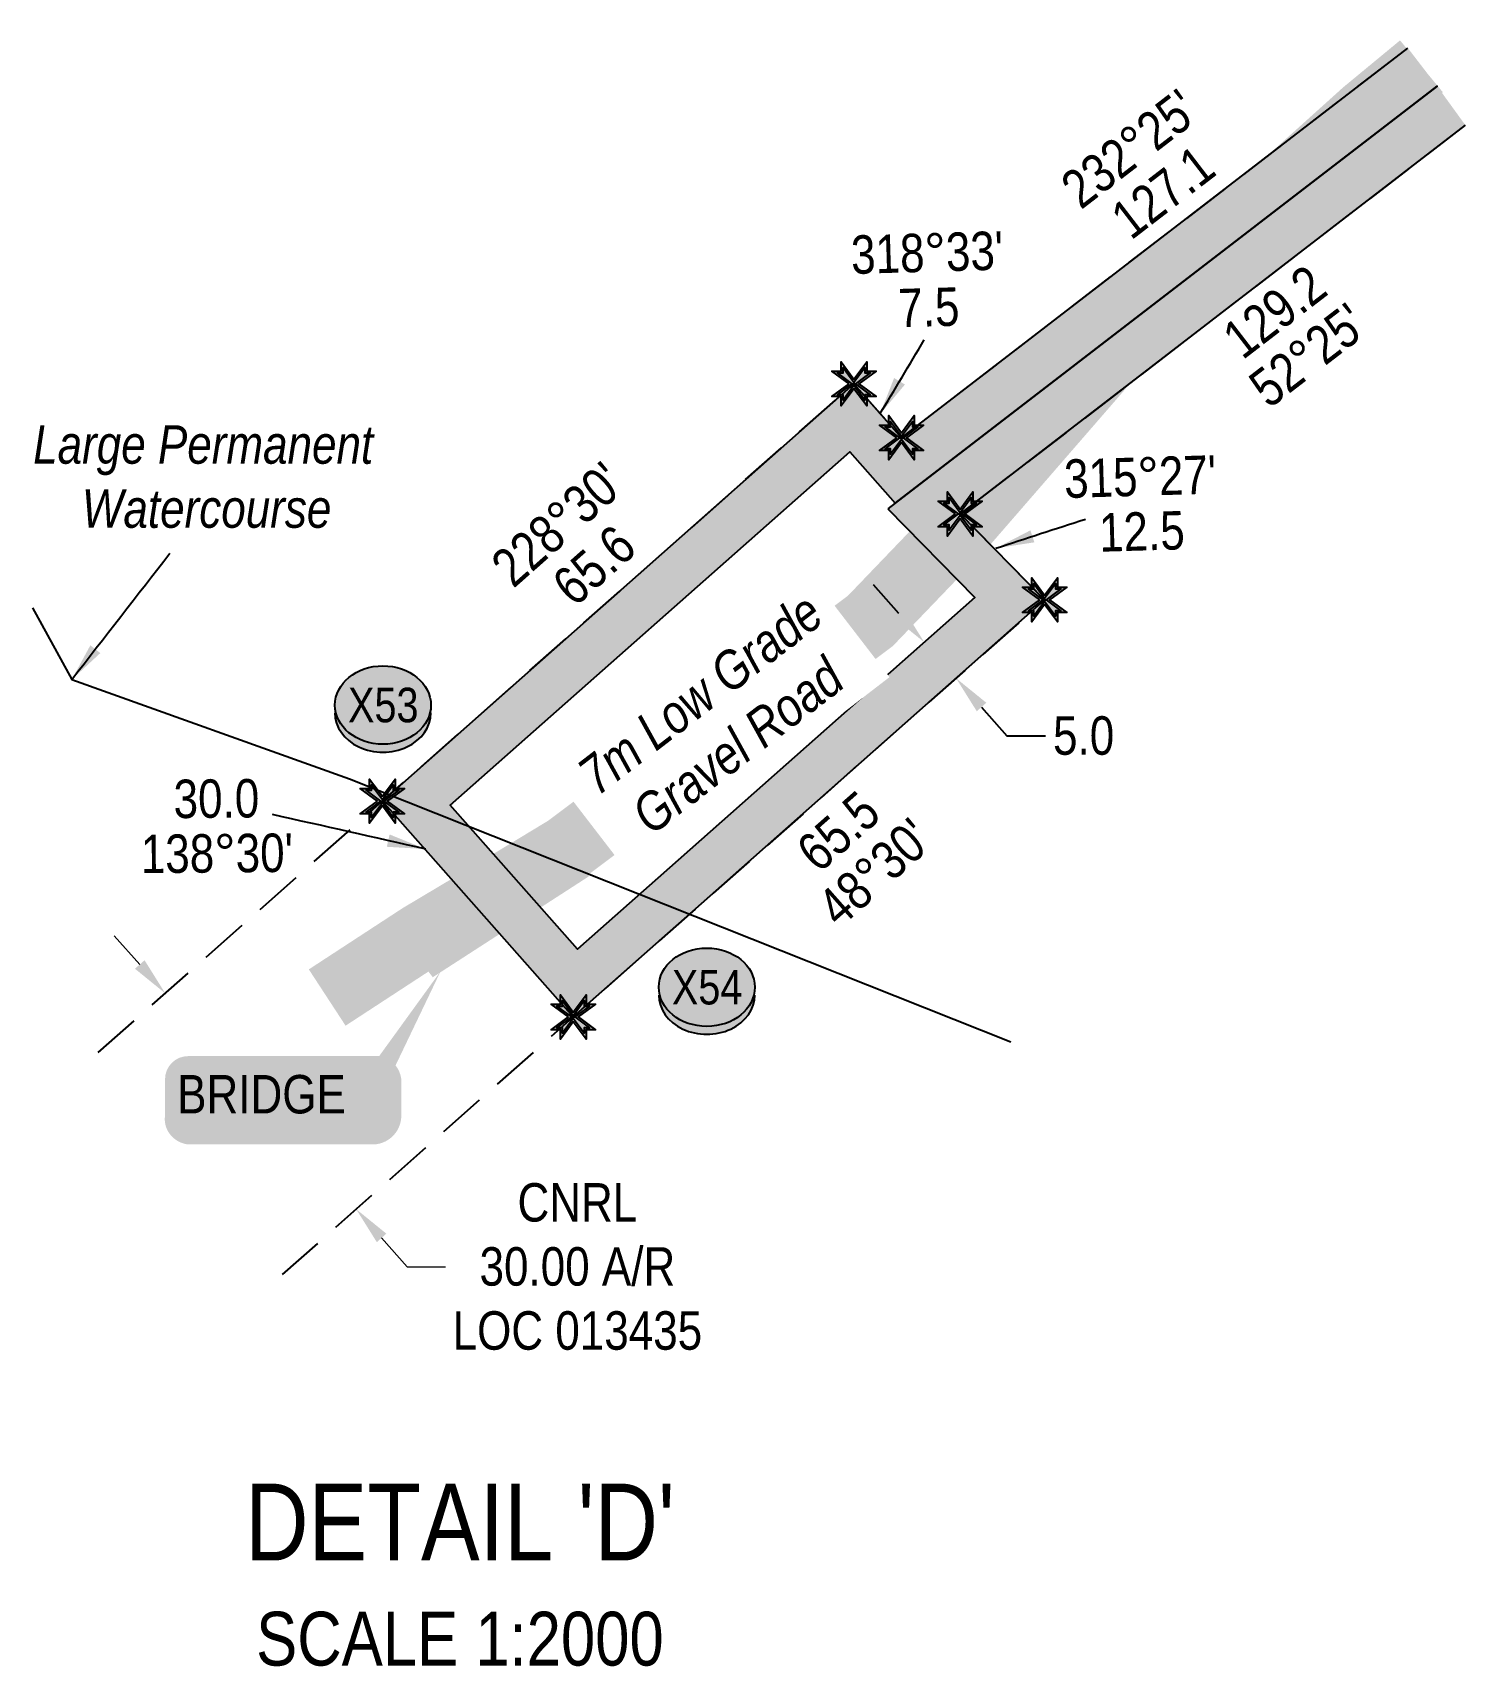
# Model space of a CAD drawing. Extents: x 350972 to 367082, y 6047220 to 6054831.
# Drawn here: x 350972.1 to 351345, y 6049264.8 to 6049689.9 of the extents above; entities that cross this region are included whole.
import ezdxf
from ezdxf.enums import TextEntityAlignment as Align

# ---------------------------------------------------------------- set-up
doc = ezdxf.new("R2010")
doc.units = 0
doc.header["$LTSCALE"] = 5
doc.header["$PDSIZE"] = 0.5
doc.linetypes.add('foc-ACCESSROAD', pattern=[3.75, 2.5, -1.25])
doc.layers.get('Defpoints').update_dxf_attribs({"color": 9})
for name, color, linetype, lineweight in [('AS-GENERAL', 48, 'Continuous', 18), ('C-AR-T', 13, 'Continuous', 9), ('T-TEXT', 48, 'Continuous', 18)]:
    doc.layers.add(name, color=color, linetype=linetype, lineweight=lineweight)
for name, color, linetype in [('AS-ROADS', 254, 'Continuous'), ('C-AR', 13, 'foc-ACCESSROAD'), ('DETAIL-T', 7, 'Continuous'), ('L-BD', 7, 'Continuous'), ('L-BD1', 253, 'Continuous'), ('L-MON', 1, 'Continuous'), ('P-CROSSINGS', 250, 'Continuous'), ('P-PROPOSED', 10, 'Continuous'), ('P-PROPOSED-H', 21, 'Continuous'), ('P-TXT', 4, 'Continuous'), ('T-WATER', 160, 'Continuous'), ('T-WATER-T', 170, 'Continuous')]:
    doc.layers.add(name, color=color, linetype=linetype)
doc.styles.add('80', font='ARIALN.TTF', dxfattribs={"height": 10})
doc.styles.add('80CG', font='ARIALN.TTF', dxfattribs={"height": 10})
doc.styles.add('80L', font='ARIALN.TTF', dxfattribs={"height": 10})
doc.styles.add('Crossing', font='ARIALN.TTF', dxfattribs={"height": 10})
doc.styles.add('foc-LtypeFont', font='ARIALN.TTF', dxfattribs={"height": 7.35})
doc.styles.get("Standard").update_dxf_attribs({"font": 'ARIALN.TTF'})
doc.linetypes.add('foc-TOPO-flowdirection-NOLINE', pattern='A,0,[">",foc-LtypeFont,S=0.3,R=0,X=0,Y=-0.945],-20,[">",foc-LtypeFont,S=0.3,R=0,X=0,Y=-0.945],0', length=20)
doc.dimstyles.new('Compass 5 000', dxfattribs={"dimscale": 5, "dimtxt": 9, "dimasz": 2, "dimexe": 0.2, "dimexo": 0.0625, "dimgap": 0.5, "dimtad": 0, "dimtih": 1, "dimtoh": 1, "dimzin": 0, "dimdsep": 46, "dimtxsty": '80CG', "dimcen": 0.1, "dimse1": 1, "dimse2": 1, "dimclrd": 256, "dimclrt": 256, "dimaunit": 1, "dimadec": 4, "dimazin": 0, "dimtfac": 0.06, "dimtofl": 0, "dimtmove": 0, "dimatfit": 1, "dimfxl": 0.2, "dimtolj": 1, "dimtzin": 0, "dimlwd": -1, "dimarcsym": 0})

msp = doc.modelspace()

# ---------------------------------------------------------------- texts
at = {"layer": 'DETAIL-T', "color": 3, "insert": (351083.269, 6049288.525), "char_height": 20.00105, "width": 229.65039, "attachment_point": 5, "style": '80CG'}
msp.add_mtext("DETAIL 'D'\\P{\\H0.7x;SCALE 1:2000}", dxfattribs=at)
at = {"layer": 'L-BD', "style": '80L'}
for s, p in [("228°30'", (351108.71, 6049561.975)), ('65.6', (351118.151, 6049551.304))]:
    msp.add_text(s, height=9.9986, rotation=41.4999, dxfattribs=at).set_placement(p, align=Align.MIDDLE)
at = {"layer": 'L-BD1'}
for s, rotation, p in [("232%%D25'", 37.5711, (351257.55, 6049659.687)), ('127.1', 37.5711, (351266.238, 6049648.394)), ("318%%D33'", 1.71195, (351204.872, 6049632.649)), ('129.2', 37.58006, (351295.297, 6049617.26)), ('7.5', 1.71195, (351205.298, 6049618.408)), ("52%%d25'", 37.58006, (351303.986, 6049605.969)), ("315%%D27'", 1.71195, (351260.331, 6049574.354)), ('12.5', 1.71195, (351260.757, 6049560.112)), ('30.0', 0.51058, (351019.883, 6049490.571)), ('65.5', 41.49978, (351181.737, 6049482.065)), ("48%%d30'", 41.49978, (351191.178, 6049471.394)), ("138%%d30'", 0.51058, (351020.01, 6049476.323))]:
    msp.add_text(s, height=9.9986, rotation=rotation, dxfattribs=at).set_placement(p, align=Align.MIDDLE_CENTER)
at = {"layer": 'T-WATER-T', "insert": (350955.322, 6049587.704), "char_height": 10.00052, "attachment_point": 1, "style": '80L'}
msp.add_mtext_dynamic_manual_height_columns('\\pi16.86215;{\\fArial Narrow|b0|i1|c0|p34;Large Permanent\\P\\pi29.54357;Watercourse}', width=122.3101, gutter_width=50, heights=[0], dxfattribs=at)

# ---------------------------------------------------------------- blocks, each defined once
blk = doc.blocks.new('*U524')
h = blk.add_hatch(color=254)
edge = h.paths.add_edge_path()
edge.add_line((-24, -11.5), (24, -11.5))
edge.add_arc((24, -5.5), 6, 270, 360)
edge.add_line((30, -5.5), (30, 4))
edge.add_arc((24, 4), 6, 0, 90)
edge.add_line((24, 10), (-24, 10))
edge.add_arc((-24, 4), 6, 90, 180)
edge.add_line((-30, 4), (-30, -5.5))
edge.add_arc((-24, -5.5), 6, 180, 270)
at = {"color": 160, "flags": 128}
blk.add_lwpolyline([(-24, -11.5, 3, 3, 0), (24, -11.5, 3, 3, 0.414214), (30, -5.5, 3, 3, 0), (30, 4, 3, 0, 0.414214), (24, 10, 0, 0, 0), (-24, 10, 0, 0, 0.414214), (-30, 4, 0, 0, 0), (-30, -5.5, 0, 3, 0.414214)], format="xyseb", close=True, dxfattribs=at)
at = {"color": 160, "style": '80'}
blk.add_attdef('ENTER_TEXT_001', (-26.85, -4.92), '', height=10, dxfattribs=at)
blk = doc.blocks.new('xing2')
h = blk.add_hatch(color=50)
h.dxf.hatch_style = 1
edge = h.paths.add_edge_path()
edge.add_ellipse((0, 0), major_axis=(-12.5, 0), ratio=0.816297, start_angle=0, end_angle=360)
h = blk.add_hatch(color=250)
h.dxf.hatch_style = 1
edge = h.paths.add_edge_path()
edge.add_ellipse((0, -2.05), major_axis=(-12.5, 0), ratio=0.816297, start_angle=0, end_angle=180)
edge.add_line((12.5, -2.05), (12.5, 0))
edge.add_ellipse((0, 0), major_axis=(-12.5, 0), ratio=0.816297, start_angle=0, end_angle=180, ccw=False)
edge.add_line((-12.5, 0), (-12.5, -2.05))
at = {"color": 250}
blk.add_ellipse((0, 0), major_axis=(-12.5, 0), ratio=0.816297, dxfattribs=at)
blk.add_ellipse((0, -2.05), major_axis=(-12.5, 0), ratio=0.816297, start_param=0, end_param=3.141593, dxfattribs=at)
at = {"color": 250, "style": 'Crossing'}
blk.add_attdef('CROSSING', text='', height=9, dxfattribs=at).set_placement((0.09, 0.02), align=Align.MIDDLE_CENTER)
at = {"color": 250, "style": 'Crossing', "flags": 1}
for tag, p in [('OWNER', (0.09, -12.49)), ('DESCRIPTION', (0.09, -25.77)), ('LOCATION', (0.09, -39.3)), ('DWG_REF', (0.09, -52.84))]:
    blk.add_attdef(tag, text='', height=9, dxfattribs=at).set_placement(p, align=Align.MIDDLE_CENTER)
blk = doc.blocks.new('TEMP')
h = blk.add_hatch(color=255)
h.dxf.hatch_style = 1
h.paths.add_polyline_path([(0, 0.251), (-0.666, 1.152), (-0.666, 0.666), (-1.152, 0.666), (-0.251, 0), (-1.152, -0.666), (-0.666, -0.666), (-0.666, -1.152), (0, -0.251), (0.666, -1.152), (0.666, -0.666), (1.152, -0.666), (0.251, 0), (1.152, 0.666), (0.666, 0.666), (0.666, 1.152)])
h.paths.add_polyline_path([(0.566, 0.849), (0.566, 0.566), (0.849, 0.566), (0.083, 0), (0.849, -0.566), (0.566, -0.566), (0.566, -0.849), (0, -0.083), (-0.566, -0.849), (-0.566, -0.566), (-0.849, -0.566), (-0.083, 0), (-0.849, 0.566), (-0.566, 0.566), (-0.566, 0.849), (0, 0.083)], flags=16)
h = blk.add_hatch(color=1)
h.dxf.hatch_style = 1
h.paths.add_polyline_path([(0, 0.083), (-0.566, 0.849), (-0.566, 0.566), (-0.849, 0.566), (-0.083, 0), (-0.849, -0.566), (-0.566, -0.566), (-0.566, -0.849), (0, -0.083), (0.566, -0.849), (0.566, -0.566), (0.849, -0.566), (0.083, 0), (0.849, 0.566), (0.566, 0.566), (0.566, 0.849)])
at = {"color": 1}
for p, q in [((-0.083, 0), (0.083, 0)), ((0, 0.083), (0, -0.083))]:
    blk.add_line(p, q, dxfattribs=at)
at = {"color": 255, "flags": 128}
blk.add_lwpolyline([(-0.251, 0), (-1.152, 0.666), (-0.666, 0.666), (-0.666, 1.152), (0, 0.251), (0.666, 1.152), (0.666, 0.666), (1.152, 0.666), (0.251, 0), (1.152, -0.666), (0.666, -0.666), (0.666, -1.152), (0, -0.251), (-0.666, -1.152), (-0.666, -0.666), (-1.152, -0.666)], close=True, dxfattribs=at)
at = {"color": 1, "flags": 128}
blk.add_lwpolyline([(-0.083, 0), (-0.849, 0.566), (-0.566, 0.566), (-0.566, 0.849), (0, 0.083), (0.566, 0.849), (0.566, 0.566), (0.849, 0.566), (0.083, 0), (0.849, -0.566), (0.566, -0.566), (0.566, -0.849), (0, -0.083), (-0.566, -0.849), (-0.566, -0.566), (-0.849, -0.566)], close=True, dxfattribs=at)
blk = doc.blocks.new('*D557')
at = {"layer": 'C-AR-T', "transparency": 16777216}
for p, q in [((350999.93, 6049447.38), (350993.3, 6049454.87)), ((351062.87, 6049376.24), (351069.5, 6049368.75)), ((351069.5, 6049368.75), (351079.5, 6049368.75))]:
    blk.add_line(p, q, dxfattribs=at)
for points in [[(351001.18, 6049448.49), (350998.68, 6049446.28), (351006.56, 6049439.89)], [(351064.12, 6049377.34), (351061.63, 6049375.13), (351056.25, 6049383.73)]]:
    blk.add_solid(points, dxfattribs=at)
at = {"layer": 'Defpoints', "color": 0, "transparency": 16777216}
for p in [(350997.26, 6049431.67), (351056.25, 6049383.73), (351046.96, 6049375.5)]:
    blk.add_point(p, dxfattribs=at)
at = {"layer": 'C-AR-T', "transparency": 16777216, "insert": (351113.84, 6049368.75), "char_height": 10, "attachment_point": 5, "style": '80CG'}
blk.add_mtext('\\A1;CNRL\\P30.00 A/R\\PLOC 013435', dxfattribs=at)
blk = doc.blocks.new('*D628')
at = {"layer": 'Defpoints', "color": 0, "transparency": 16777216}
for p in [(351199.28, 6049526.96), (351212.41, 6049521.88), (351207.57, 6049517.6)]:
    blk.add_point(p, dxfattribs=at)
at = {"layer": 'P-TXT', "transparency": 16777216}
for p, q in [((351197.5, 6049538.73), (351190.88, 6049546.22)), ((351219.04, 6049514.39), (351225.66, 6049506.9)), ((351225.66, 6049506.9), (351235.66, 6049506.9))]:
    blk.add_line(p, q, dxfattribs=at)
for points in [[(351198.75, 6049539.84), (351196.25, 6049537.63), (351204.13, 6049531.24)], [(351220.28, 6049515.5), (351217.79, 6049513.29), (351212.41, 6049521.88)]]:
    blk.add_solid(points, dxfattribs=at)
at = {"layer": 'P-TXT', "transparency": 16777216, "insert": (351245.61, 6049506.9), "char_height": 10, "attachment_point": 5, "style": '80CG'}
blk.add_mtext('\\A1;5.0', dxfattribs=at)

# ---------------------------------------------------------------- dimensions: what is measured, and where the dimension line sits
at = {"layer": 'C-AR-T'}
dim = msp.add_linear_dim(base=(351056.248, 6049383.725), p1=(350997.265, 6049431.67), p2=(351046.956, 6049375.504), angle=311.49978, text='CNRL\\P30.00 A/R\\PLOC 013435', dimstyle='Compass 5 000', dxfattribs=at)
dim.commit()
dim.dimension.update_dxf_attribs({"geometry": '*D557', "text_midpoint": (351113.835, 6049368.746), "dimtype": 161})
at = {"layer": 'P-TXT'}
dim = msp.add_linear_dim(base=(351212.409, 6049521.884), p1=(351199.284, 6049526.96), p2=(351207.566, 6049517.599), angle=311.49978, text='5.0', dimstyle='Compass 5 000', dxfattribs=at)
dim.commit()
dim.dimension.update_dxf_attribs({"geometry": '*D628', "text_midpoint": (351245.614, 6049506.905), "dimtype": 161})

# ---------------------------------------------------------------- hatches: boundary and pattern name
at = {"layer": 'AS-GENERAL'}
h = msp.add_hatch(color=256, dxfattribs=at)
h.dxf.hatch_style = 1
h.paths.add_polyline_path([(351112.452, 6049471.959), (351109.659, 6049481.824), (351070.284, 6049457.894), (351077.062, 6049449.092)])
at = {"layer": 'P-PROPOSED-H'}
h = msp.add_hatch(color=256, dxfattribs=at)
h.dxf.hatch_style = 1
h.paths.add_polyline_path([(351337.63, 6049675.938), (351330.009, 6049685.844), (351198.206, 6049584.447), (351185.811, 6049598.482), (351063.079, 6049489.898), (351112.77, 6049433.732), (351143.049, 6049460.519), (351235.463, 6049542.28), (351213.469, 6049564.627), (351344.959, 6049665.816), (351337.63, 6049675.938), (351196.57, 6049567.42), (351194.658, 6049565.922), (351217.31, 6049542.907), (351134.767, 6049469.88), (351113.849, 6049451.374), (351080.721, 6049488.819), (351184.724, 6049580.832), (351196.57, 6049567.42)])

# ---------------------------------------------------------------- linework, layer by layer
at = {"layer": 'AS-GENERAL', "const_width": 7.5, "flags": 128}
msp.add_lwpolyline([(351112.452, 6049471.959), (351109.659, 6049481.824), (351070.284, 6049457.894), (351077.062, 6049449.092)], close=True, dxfattribs=at)
at = {"layer": 'AS-ROADS', "const_width": 17.5, "flags": 128}
msp.add_lwpolyline([(351048.719, 6049438.787), (351072.982, 6049454.629), (351093.222, 6049466.697), (351111.167, 6049477.562), (351190.109, 6049536.812), (351215.204, 6049562.947), (351265.702, 6049621.114), (351318.879, 6049669.012), (351333.536, 6049681.119)], dxfattribs=at)
at = {"layer": 'C-AR', "flags": 128}
for points in [[(350989.121, 6049424.466), (351185.811, 6049598.482), (351198.206, 6049584.447), (351330.009, 6049685.844)], [(351344.959, 6049665.816), (351213.469, 6049564.627), (351235.463, 6049542.28), (351037.009, 6049366.705)]]:
    msp.add_lwpolyline(points, dxfattribs=at)
at = {"layer": 'P-PROPOSED'}
for points in [[(351344.959, 6049665.816), (351213.469, 6049564.627), (351235.463, 6049542.28), (351143.049, 6049460.519), (351112.77, 6049433.732), (351063.079, 6049489.898), (351185.811, 6049598.482), (351198.206, 6049584.447), (351330.009, 6049685.844)], [(351194.658, 6049565.922), (351217.31, 6049542.907), (351134.767, 6049469.88), (351113.849, 6049451.374), (351080.721, 6049488.819), (351184.724, 6049580.832), (351196.57, 6049567.42), (351337.63, 6049675.938), (351196.57, 6049567.42), (351194.658, 6049565.922)]]:
    msp.add_lwpolyline(points, dxfattribs=at)
at = {"layer": 'T-TEXT', "color": 160, "flags": 128}
msp.add_lwpolyline([(351078.242, 6049445.639, 0, 4.999, 0), (351064.121, 6049421.893, 0, 0, 0)], format="xyseb", dxfattribs=at)
at = {"layer": 'T-WATER', "flags": 128}
msp.add_lwpolyline([(350972.055, 6049540.238), (350982.234, 6049521.538), (351054.487, 6049495.713), (351226.698, 6049427.278)], dxfattribs=at)
at = {"layer": 'T-WATER', "linetype": 'foc-TOPO-flowdirection-NOLINE', "flags": 128}
msp.add_lwpolyline([(350972.055, 6049540.238), (350982.234, 6049521.538), (351054.487, 6049495.713), (351226.698, 6049427.278)], dxfattribs=at)

# ---------------------------------------------------------------- block references
at = {"xscale": 0.99986273, "yscale": 0.99986273, "zscale": 0.99986273}
msp.add_blockref('*U524', (351036.51, 6049413.549), dxfattribs=at).add_auto_attribs({'ENTER_TEXT_001': 'BRIDGE'})
at = {"layer": 'L-MON', "xscale": 4.999313650000029, "yscale": 4.999313650000029, "zscale": 4.999313650000029}
for p in [(351185.811, 6049598.482), (351198.206, 6049584.447), (351213.469, 6049564.627), (351235.463, 6049542.28), (351063.079, 6049489.898), (351112.77, 6049433.732)]:
    msp.add_blockref('TEMP', p, dxfattribs=at)
at = {"layer": 'P-CROSSINGS', "xscale": 0.99986273, "yscale": 0.99986273, "zscale": 0.99986273}
for p, values in [((351063.224, 6049514.895), {'CROSSING': 'X53'}), ((351147.522, 6049441.473), {'CROSSING': 'X54'})]:
    msp.add_blockref('xing2', p, dxfattribs=at).add_auto_attribs(values)

msp.set_redraw_order([(e.dxf.handle, doc.entitydb.next_handle()) for e in msp.query("TEXT MTEXT ATTDEF DIMENSION ARC_DIMENSION")])  # texts and dimensions are drawn at this point

# ---------------------------------------------------------------- leaders
at = {"layer": 'L-BD1', "path_type": 1}
for points in [[(351192.565, 6049590.561), (351204.119, 6049609.935)], [(351222.761, 6049555.705), (351246.052, 6049563.303)], [(351074.356, 6049477.422), (351034.473, 6049486.413)]]:
    msp.add_leader(points, dimstyle='Compass 5 000', override={"dimgap": 0.5, "dimtad": 0}, dxfattribs=at)
at = {"layer": 'T-WATER-T', "path_type": 1}
msp.add_leader([(350982.234, 6049521.538), (351007.789, 6049554.425)], dimstyle='Compass 5 000', override={"dimgap": 0.5, "dimtad": 0}, dxfattribs=at)

# ---------------------------------------------------------------- next in the draw order: texts
at = {"layer": 'T-TEXT', "insert": (351112.408, 6049498.505), "char_height": 9.99863, "attachment_point": 1, "rotation": 37.58031, "style": '80L', "bg_fill": 2}
msp.add_mtext_dynamic_manual_height_columns('\\pi0.75081;{\\fArial Narrow|b0|i1|c0|p34;7m Low Grade\\P\\pi5.60008;Gravel Road}', width=74.94993, gutter_width=50, heights=[0], dxfattribs=at)

doc.saveas('drawing.dxf')
